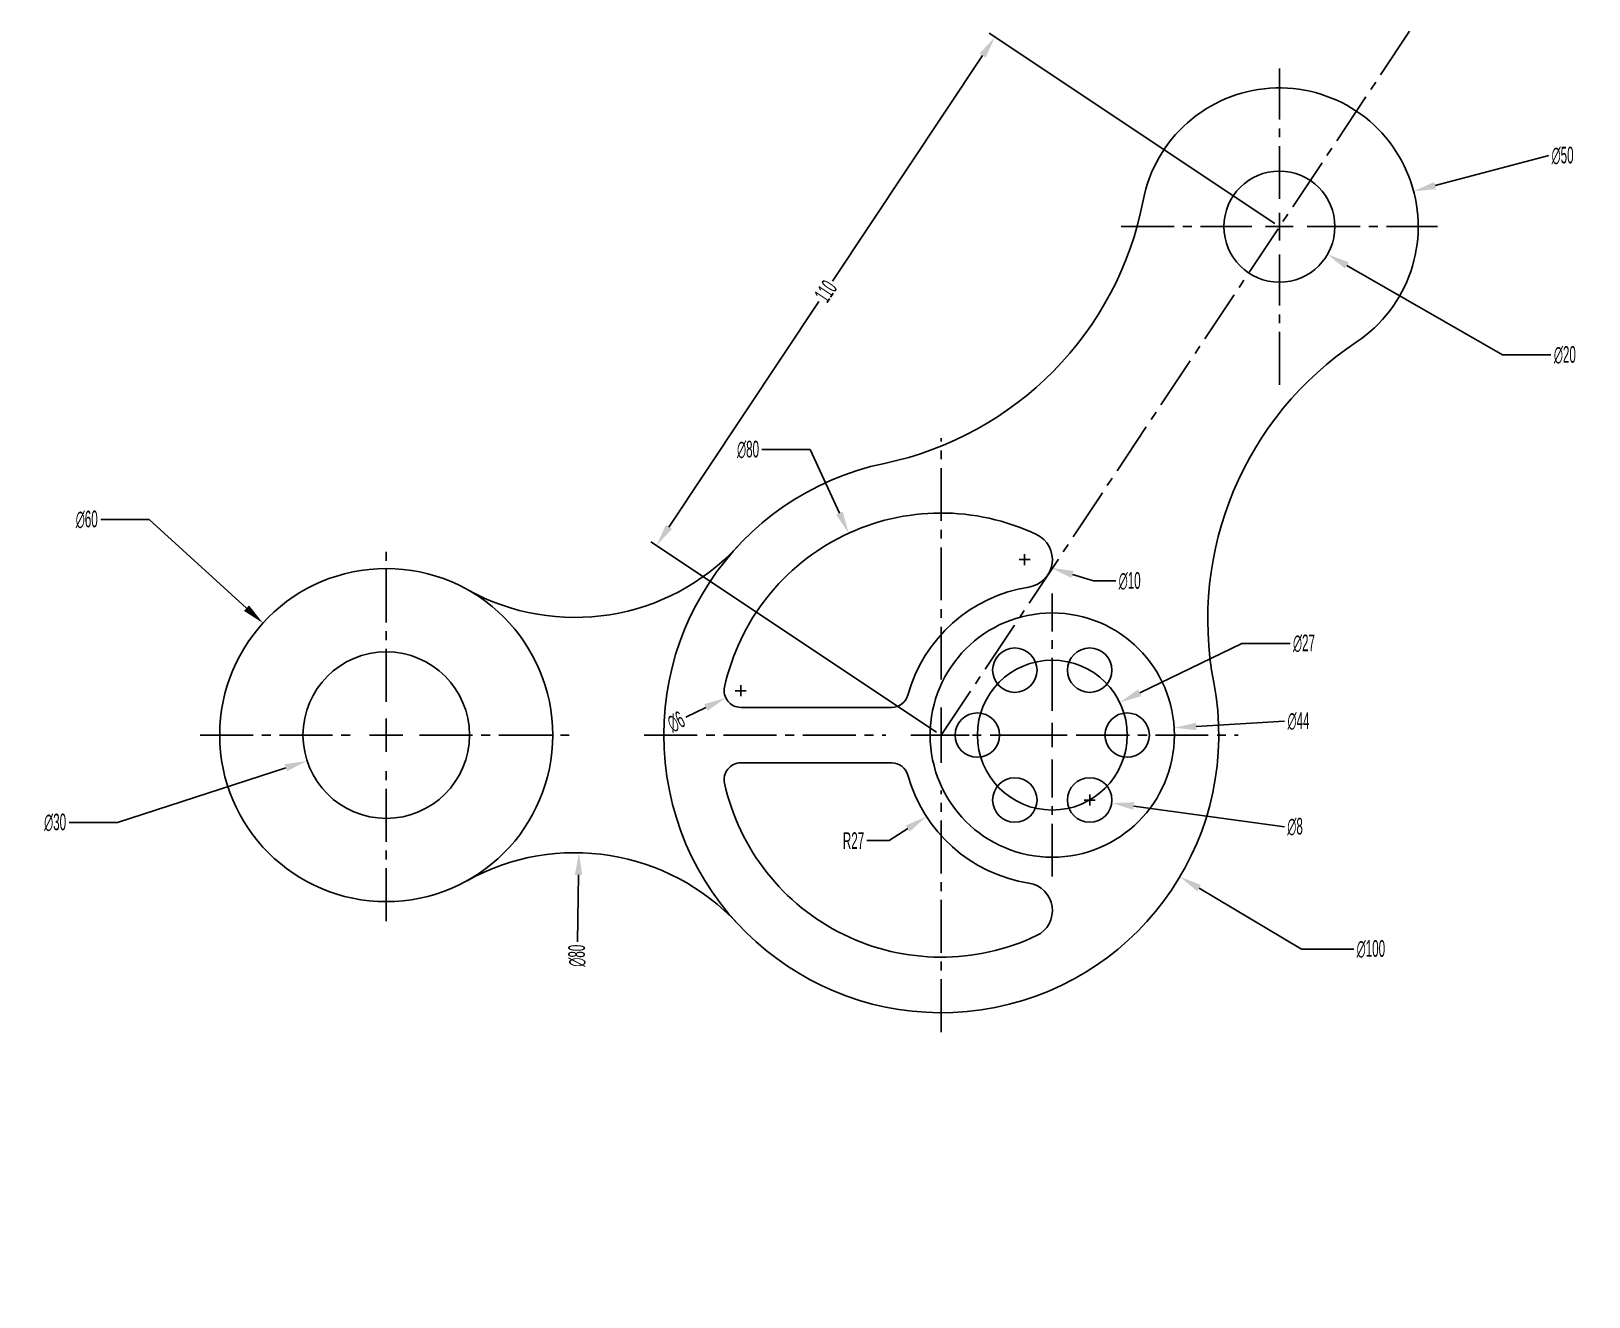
# Model space of a CAD drawing. Header units: millimetres. Extents: x 1568 to 31342, y 459 to 4403.
# Drawn here: x 10623.8 to 10904.4, y 1589.9 to 1817.9 of the extents above; entities that cross this region are included whole.
import ezdxf

# ---------------------------------------------------------------- set-up
doc = ezdxf.new("R2010")
doc.units = ezdxf.units.MM
doc.header["$LTSCALE"] = 0.5
doc.linetypes.add('CENTER2', pattern=[28.575, 19.05, -3.175, 3.175, -3.175])
doc.layers.add('centre line', color=3, linetype='CENTER2')
doc.layers.add('drawing', color=7, linetype='Continuous')
doc.styles.get("Standard").update_dxf_attribs({"font": 'arial.ttf', "width": 0.5})
doc.dimstyles.new('DARSHU2', dxfattribs={"dimtxt": 3, "dimasz": 4, "dimexe": 1.25, "dimexo": 1, "dimtad": 0, "dimtoh": 1, "dimdec": 1, "dimdsep": 46, "dimtxsty": 'Standard', "dimcen": 1, "dimclrd": 6, "dimclre": 6, "dimclrt": 6, "dimadec": 0, "dimazin": 0, "dimtfac": 1, "dimtdec": 1, "dimtofl": 0, "dimtmove": 0, "dimatfit": 3, "dimfxl": 1, "dimtfillclr": 256, "dimlwd": 25, "dimlwe": 25, "dimarcsym": 0})

msp = doc.modelspace()

# ---------------------------------------------------------------- blocks, each defined once
blk = doc.blocks.new('*U366')
at = {"layer": 'centre line', "color": 0, "linetype": 'CENTER2', "transparency": 16777216}
for p, q in [((0, 10), (0, 53.5)), ((-53.5, 0), (-10, 0)), ((10, 0), (53.5, 0)), ((0, -53.5), (0, -10))]:
    blk.add_line(p, q, dxfattribs=at)
at = {"layer": 'centre line', "color": 0, "linetype": 'Continuous', "transparency": 16777216}
for p, q in [((0, -5), (0, 5)), ((-5, 0), (5, 0))]:
    blk.add_line(p, q, dxfattribs=at)
blk = doc.blocks.new('*U367')
at = {"layer": 'centre line', "color": 0, "linetype": 'CENTER2', "transparency": 16777216}
for p, q in [((0, 4.4), (0, 25.5)), ((-25.5, 0), (-4.4, 0)), ((4.4, 0), (25.5, 0)), ((0, -25.5), (0, -4.4))]:
    blk.add_line(p, q, dxfattribs=at)
at = {"layer": 'centre line', "color": 0, "linetype": 'Continuous', "transparency": 16777216}
for p, q in [((-2.2, 0), (2.2, 0)), ((0, -2.2), (0, 2.2))]:
    blk.add_line(p, q, dxfattribs=at)
blk = doc.blocks.new('*U368')
at = {"layer": 'centre line', "color": 0, "linetype": 'CENTER2', "transparency": 16777216}
for p, q in [((0, 6), (0, 33.5)), ((-33.5, 0), (-6, 0)), ((6, 0), (33.5, 0)), ((0, -33.5), (0, -6))]:
    blk.add_line(p, q, dxfattribs=at)
at = {"layer": 'centre line', "color": 0, "linetype": 'Continuous', "transparency": 16777216}
for p, q in [((0, -3), (0, 3)), ((-3, 0), (3, 0))]:
    blk.add_line(p, q, dxfattribs=at)
blk = doc.blocks.new('*U369')
at = {"layer": 'centre line', "color": 0, "linetype": 'CENTER2', "transparency": 16777216}
for p, q in [((0, 5), (0, 28.5)), ((-28.5, 0), (-5, 0)), ((5, 0), (28.5, 0)), ((0, -28.5), (0, -5))]:
    blk.add_line(p, q, dxfattribs=at)
at = {"layer": 'centre line', "color": 0, "linetype": 'Continuous', "transparency": 16777216}
for p, q in [((-2.5, 0), (2.5, 0)), ((0, -2.5), (0, 2.5))]:
    blk.add_line(p, q, dxfattribs=at)
blk = doc.blocks.new('*D370')
at = {"layer": 'centre line', "color": 6, "linetype": 'Continuous', "lineweight": 25, "transparency": 16777216}
for p, q in [((10847.88, 1783.21), (10796.38, 1817.49)), ((10795.2, 1813.47), (10768.16, 1772.85)), ((10738.68, 1728.55), (10765.72, 1769.17)), ((10786.93, 1691.63), (10735.42, 1725.91))]:
    blk.add_line(p, q, dxfattribs=at)
at = {"layer": 'centre line', "color": 6, "transparency": 16777216}
for points in [[(10794.65, 1813.84), (10795.76, 1813.1), (10797.42, 1816.8)], [(10738.12, 1728.91), (10739.23, 1728.18), (10736.46, 1725.22)]]:
    blk.add_solid(points, dxfattribs=at)
at = {"layer": 'Defpoints', "color": 0, "transparency": 16777216}
for p in [(10797.42, 1816.8), (10848.72, 1782.66), (10787.76, 1691.07)]:
    blk.add_point(p, dxfattribs=at)
at = {"layer": 'centre line', "color": 6, "transparency": 16777216, "insert": (10766.94, 1771.01), "char_height": 3, "attachment_point": 5, "rotation": 56.3533}
blk.add_mtext('110', dxfattribs=at)
blk = doc.blocks.new('*D371')
at = {"layer": 'centre line', "color": 6, "lineweight": 25, "transparency": 16777216}
for p, q in [((10786.76, 1691.07), (10788.76, 1691.07)), ((10787.76, 1690.07), (10787.76, 1692.07))]:
    blk.add_line(p, q, dxfattribs=at)
at = {"layer": 'centre line', "color": 6, "linetype": 'Continuous', "lineweight": 25, "transparency": 16777216}
for p, q in [((10852.69, 1652.54), (10834.2, 1663.51)), ((10862.08, 1652.54), (10852.69, 1652.54))]:
    blk.add_line(p, q, dxfattribs=at)
at = {"layer": 'centre line', "color": 6, "transparency": 16777216}
blk.add_solid([(10834.54, 1664.09), (10833.86, 1662.94), (10830.76, 1665.56)], dxfattribs=at)
at = {"layer": 'Defpoints', "color": 0, "transparency": 16777216}
for p in [(10744.76, 1716.59), (10830.76, 1665.56)]:
    blk.add_point(p, dxfattribs=at)
at = {"layer": 'centre line', "color": 6, "transparency": 16777216, "insert": (10865.17, 1652.54), "char_height": 3, "attachment_point": 5}
blk.add_mtext('∅100', dxfattribs=at)
blk = doc.blocks.new('*D372')
at = {"layer": 'centre line', "color": 6, "linetype": 'Continuous', "lineweight": 25, "transparency": 16777216}
for p, q in [((10636.31, 1729.9), (10645.02, 1729.9)), ((10645.02, 1729.9), (10662.59, 1713.93))]:
    blk.add_line(p, q, dxfattribs=at)
at = {"layer": 'centre line', "color": 6, "lineweight": 25, "transparency": 16777216}
for p, q in [((10686.76, 1691.07), (10688.76, 1691.07)), ((10687.76, 1690.07), (10687.76, 1692.07))]:
    blk.add_line(p, q, dxfattribs=at)
at = {"layer": 'centre line', "color": 6, "transparency": 16777216}
blk.add_solid([(10663.04, 1714.43), (10662.14, 1713.44), (10665.55, 1711.25)], dxfattribs=at)
at = {"layer": 'Defpoints', "color": 0, "transparency": 16777216}
for p in [(10665.55, 1711.25), (10709.97, 1670.9)]:
    blk.add_point(p, dxfattribs=at)
at = {"layer": 'centre line', "color": 6, "transparency": 16777216, "insert": (10633.8, 1729.9), "char_height": 3, "attachment_point": 5}
blk.add_mtext('∅60', dxfattribs=at)
blk = doc.blocks.new('*D373')
at = {"layer": 'centre line', "color": 6, "lineweight": 25, "transparency": 16777216}
for p, q in [((10686.76, 1691.07), (10688.76, 1691.07)), ((10687.76, 1690.07), (10687.76, 1692.07))]:
    blk.add_line(p, q, dxfattribs=at)
at = {"layer": 'centre line', "color": 6, "linetype": 'Continuous', "lineweight": 25, "transparency": 16777216}
for p, q in [((10639.31, 1675.33), (10669.69, 1685.2)), ((10630.61, 1675.33), (10639.31, 1675.33))]:
    blk.add_line(p, q, dxfattribs=at)
at = {"layer": 'centre line', "color": 6, "transparency": 16777216}
blk.add_solid([(10669.48, 1685.83), (10669.9, 1684.57), (10673.49, 1686.44)], dxfattribs=at)
at = {"layer": 'Defpoints', "color": 0, "transparency": 16777216}
for p in [(10702.02, 1695.71), (10673.49, 1686.44)]:
    blk.add_point(p, dxfattribs=at)
at = {"layer": 'centre line', "color": 6, "transparency": 16777216, "insert": (10628.1, 1675.33), "char_height": 3, "attachment_point": 5}
blk.add_mtext('∅30', dxfattribs=at)
blk = doc.blocks.new('*D374')
at = {"layer": 'centre line', "color": 6, "linetype": 'Continuous', "lineweight": 25, "transparency": 16777216}
blk.add_line((10722.19, 1653.85), (10722.41, 1665.88), dxfattribs=at)
at = {"layer": 'centre line', "color": 6, "transparency": 16777216}
blk.add_solid([(10721.74, 1665.89), (10723.07, 1665.87), (10722.48, 1669.88)], dxfattribs=at)
at = {"layer": 'Defpoints', "color": 0, "transparency": 16777216}
for p in [(10722.48, 1669.88), (10721.04, 1589.89)]:
    blk.add_point(p, dxfattribs=at)
at = {"layer": 'centre line', "color": 6, "transparency": 16777216, "insert": (10722.14, 1651.34), "char_height": 3, "attachment_point": 5, "rotation": 88.9717}
blk.add_mtext('∅80', dxfattribs=at)
blk = doc.blocks.new('*D375')
at = {"layer": 'centre line', "color": 6, "linetype": 'Continuous', "lineweight": 25, "transparency": 16777216}
for p, q in [((10755.46, 1742.5), (10764.16, 1742.5)), ((10764.16, 1742.5), (10769.41, 1731.06))]:
    blk.add_line(p, q, dxfattribs=at)
at = {"layer": 'centre line', "color": 6, "lineweight": 25, "transparency": 16777216}
for p, q in [((10786.76, 1691.07), (10788.76, 1691.07)), ((10787.76, 1690.07), (10787.76, 1692.07))]:
    blk.add_line(p, q, dxfattribs=at)
at = {"layer": 'centre line', "color": 6, "transparency": 16777216}
blk.add_solid([(10770.01, 1731.34), (10768.8, 1730.79), (10771.08, 1727.43)], dxfattribs=at)
at = {"layer": 'Defpoints', "color": 0, "transparency": 16777216}
for p in [(10771.08, 1727.43), (10804.44, 1654.72)]:
    blk.add_point(p, dxfattribs=at)
at = {"layer": 'centre line', "color": 6, "transparency": 16777216, "insert": (10752.95, 1742.5), "char_height": 3, "attachment_point": 5}
blk.add_mtext('∅80', dxfattribs=at)
blk = doc.blocks.new('*D376')
at = {"layer": 'centre line', "color": 6, "lineweight": 25, "transparency": 16777216}
for p, q in [((10802.78, 1721.68), (10802.78, 1723.68)), ((10801.78, 1722.68), (10803.78, 1722.68))]:
    blk.add_line(p, q, dxfattribs=at)
at = {"layer": 'centre line', "color": 6, "linetype": 'Continuous', "lineweight": 25, "transparency": 16777216}
for p, q in [((10815.2, 1718.83), (10811.38, 1720.02)), ((10819.2, 1718.83), (10815.2, 1718.83))]:
    blk.add_line(p, q, dxfattribs=at)
at = {"layer": 'centre line', "color": 6, "transparency": 16777216}
blk.add_solid([(10811.58, 1720.65), (10811.18, 1719.38), (10807.56, 1721.2)], dxfattribs=at)
at = {"layer": 'Defpoints', "color": 0, "transparency": 16777216}
for p in [(10798.01, 1724.17), (10807.56, 1721.2)]:
    blk.add_point(p, dxfattribs=at)
at = {"layer": 'centre line', "color": 6, "transparency": 16777216, "insert": (10821.71, 1718.83), "char_height": 3, "attachment_point": 5}
blk.add_mtext('∅10', dxfattribs=at)
blk = doc.blocks.new('*D377')
at = {"layer": 'centre line', "color": 6, "linetype": 'Continuous', "lineweight": 25, "transparency": 16777216}
for p, q in [((10841.9, 1707.59), (10823.51, 1698.7)), ((10850.61, 1707.59), (10841.9, 1707.59))]:
    blk.add_line(p, q, dxfattribs=at)
at = {"layer": 'centre line', "color": 6, "lineweight": 25, "transparency": 16777216}
for p, q in [((10806.76, 1691.07), (10808.76, 1691.07)), ((10807.76, 1690.07), (10807.76, 1692.07))]:
    blk.add_line(p, q, dxfattribs=at)
at = {"layer": 'centre line', "color": 6, "transparency": 16777216}
blk.add_solid([(10823.22, 1699.3), (10823.8, 1698.09), (10819.91, 1696.95)], dxfattribs=at)
at = {"layer": 'Defpoints', "color": 0, "transparency": 16777216}
for p in [(10819.91, 1696.95), (10795.61, 1685.19)]:
    blk.add_point(p, dxfattribs=at)
at = {"layer": 'centre line', "color": 6, "transparency": 16777216, "insert": (10853.12, 1707.59), "char_height": 3, "attachment_point": 5}
blk.add_mtext('∅27', dxfattribs=at)
blk = doc.blocks.new('*D378')
at = {"layer": 'centre line', "color": 6, "linetype": 'Continuous', "lineweight": 25, "transparency": 16777216}
blk.add_line((10849.61, 1693.59), (10833.71, 1692.63), dxfattribs=at)
at = {"layer": 'centre line', "color": 6, "lineweight": 25, "transparency": 16777216}
for p, q in [((10806.76, 1691.07), (10808.76, 1691.07)), ((10807.76, 1690.07), (10807.76, 1692.07))]:
    blk.add_line(p, q, dxfattribs=at)
at = {"layer": 'centre line', "color": 6, "transparency": 16777216}
blk.add_solid([(10833.67, 1693.3), (10833.75, 1691.97), (10829.72, 1692.39)], dxfattribs=at)
at = {"layer": 'Defpoints', "color": 0, "transparency": 16777216}
for p in [(10829.72, 1692.39), (10785.8, 1689.75)]:
    blk.add_point(p, dxfattribs=at)
at = {"layer": 'centre line', "color": 6, "transparency": 16777216, "insert": (10852.13, 1693.59), "char_height": 3, "attachment_point": 5}
blk.add_mtext('∅44', dxfattribs=at)
blk = doc.blocks.new('*D379')
at = {"layer": 'centre line', "color": 6, "lineweight": 25, "transparency": 16777216}
for p, q in [((10813.51, 1679.38), (10815.51, 1679.38)), ((10814.51, 1678.38), (10814.51, 1680.38))]:
    blk.add_line(p, q, dxfattribs=at)
at = {"layer": 'centre line', "color": 6, "linetype": 'Continuous', "lineweight": 25, "transparency": 16777216}
blk.add_line((10849.58, 1674.57), (10822.44, 1678.29), dxfattribs=at)
at = {"layer": 'centre line', "color": 6, "transparency": 16777216}
blk.add_solid([(10822.53, 1678.95), (10822.34, 1677.63), (10818.47, 1678.84)], dxfattribs=at)
at = {"layer": 'Defpoints', "color": 0, "transparency": 16777216}
for p in [(10810.55, 1679.93), (10818.47, 1678.84)]:
    blk.add_point(p, dxfattribs=at)
at = {"layer": 'centre line', "color": 6, "transparency": 16777216, "insert": (10851.51, 1674.57), "char_height": 3, "attachment_point": 5}
blk.add_mtext('∅8', dxfattribs=at)
blk = doc.blocks.new('*D380')
at = {"layer": 'centre line', "color": 6, "lineweight": 25, "transparency": 16777216}
for p, q in [((10750.63, 1699.07), (10752.63, 1699.07)), ((10751.63, 1698.07), (10751.63, 1700.07))]:
    blk.add_line(p, q, dxfattribs=at)
at = {"layer": 'centre line', "color": 6, "linetype": 'Continuous', "lineweight": 25, "transparency": 16777216}
blk.add_line((10741.73, 1694.3), (10745.33, 1696.03), dxfattribs=at)
at = {"layer": 'centre line', "color": 6, "transparency": 16777216}
blk.add_solid([(10745.04, 1696.63), (10745.62, 1695.43), (10748.93, 1697.77)], dxfattribs=at)
at = {"layer": 'Defpoints', "color": 0, "transparency": 16777216}
for p in [(10754.34, 1700.38), (10748.93, 1697.77)]:
    blk.add_point(p, dxfattribs=at)
at = {"layer": 'centre line', "color": 6, "transparency": 16777216, "insert": (10739.99, 1693.46), "char_height": 3, "attachment_point": 5, "rotation": 25.7345}
blk.add_mtext('∅6', dxfattribs=at)
blk = doc.blocks.new('*D381')
at = {"layer": 'centre line', "color": 6, "linetype": 'Continuous', "lineweight": 25, "transparency": 16777216}
blk.add_line((10897.2, 1795.45), (10876.73, 1790.05), dxfattribs=at)
at = {"layer": 'centre line', "color": 6, "lineweight": 25, "transparency": 16777216}
for p, q in [((10847.69, 1782.66), (10849.69, 1782.66)), ((10848.69, 1781.66), (10848.69, 1783.66))]:
    blk.add_line(p, q, dxfattribs=at)
at = {"layer": 'centre line', "color": 6, "transparency": 16777216}
blk.add_solid([(10876.56, 1790.7), (10876.9, 1789.41), (10872.86, 1789.03)], dxfattribs=at)
at = {"layer": 'Defpoints', "color": 0, "transparency": 16777216}
for p in [(10872.86, 1789.03), (10824.52, 1776.28)]:
    blk.add_point(p, dxfattribs=at)
at = {"layer": 'centre line', "color": 6, "transparency": 16777216, "insert": (10899.71, 1795.45), "char_height": 3, "attachment_point": 5}
blk.add_mtext('∅50', dxfattribs=at)
blk = doc.blocks.new('*D382')
at = {"layer": 'centre line', "color": 6, "lineweight": 25, "transparency": 16777216}
for p, q in [((10847.69, 1782.66), (10849.69, 1782.66)), ((10848.69, 1781.66), (10848.69, 1783.66))]:
    blk.add_line(p, q, dxfattribs=at)
at = {"layer": 'centre line', "color": 6, "linetype": 'Continuous', "lineweight": 25, "transparency": 16777216}
for p, q in [((10888.91, 1759.54), (10860.83, 1775.68)), ((10897.61, 1759.54), (10888.91, 1759.54))]:
    blk.add_line(p, q, dxfattribs=at)
at = {"layer": 'centre line', "color": 6, "transparency": 16777216}
blk.add_solid([(10861.16, 1776.26), (10860.49, 1775.1), (10857.36, 1777.67)], dxfattribs=at)
at = {"layer": 'Defpoints', "color": 0, "transparency": 16777216}
for p in [(10840.02, 1787.64), (10857.36, 1777.67)]:
    blk.add_point(p, dxfattribs=at)
at = {"layer": 'centre line', "color": 6, "transparency": 16777216, "insert": (10900.12, 1759.54), "char_height": 3, "attachment_point": 5}
blk.add_mtext('∅20', dxfattribs=at)
blk = doc.blocks.new('*D383')
at = {"layer": 'centre line', "color": 6, "lineweight": 25, "transparency": 16777216}
for p, q in [((10806.76, 1691.07), (10808.76, 1691.07)), ((10807.76, 1690.07), (10807.76, 1692.07))]:
    blk.add_line(p, q, dxfattribs=at)
at = {"layer": 'centre line', "color": 6, "linetype": 'Continuous', "lineweight": 25, "transparency": 16777216}
for p, q in [((10778.37, 1672.07), (10781.73, 1674.24)), ((10774.37, 1672.07), (10778.37, 1672.07))]:
    blk.add_line(p, q, dxfattribs=at)
at = {"layer": 'centre line', "color": 6, "transparency": 16777216}
blk.add_solid([(10781.37, 1674.8), (10782.09, 1673.68), (10785.09, 1676.41)], dxfattribs=at)
at = {"layer": 'Defpoints', "color": 0, "transparency": 16777216}
for p in [(10807.76, 1691.07), (10785.09, 1676.41)]:
    blk.add_point(p, dxfattribs=at)
at = {"layer": 'centre line', "color": 6, "transparency": 16777216, "insert": (10771.95, 1672.07), "char_height": 3, "attachment_point": 5}
blk.add_mtext('R27', dxfattribs=at)

# ---------------------------------------------------------------- dimensions: what is measured, and where the dimension line sits
at = {"layer": 'centre line'}
dim = msp.add_aligned_dim(p1=(10787.759, 1691.074), p2=(10848.715, 1782.657), distance=61.62, dimstyle='DARSHU2', dxfattribs=at)
dim.commit()
dim.dimension.update_dxf_attribs({"geometry": '*D370', "text_midpoint": (10766.94, 1771.007)})
for p1, p2, picture, middle in [((10824.516, 1776.28), (10872.862, 1789.034), '*D381', (10897.2, 1795.454)), ((10840.02, 1787.641), (10857.359, 1777.673), '*D382', (10900.12, 1759.537)), ((10804.443, 1654.719), (10771.076, 1727.428), '*D375', (10752.945, 1742.497)), ((10709.965, 1670.902), (10665.554, 1711.245), '*D372', (10633.8, 1729.903)), ((10744.761, 1716.591), (10830.757, 1665.556), '*D371', (10865.172, 1652.537)), ((10795.607, 1685.194), (10819.912, 1696.953), '*D377', (10853.123, 1707.592)), ((10702.025, 1695.71), (10673.494, 1686.437), '*D373', (10628.098, 1675.327)), ((10785.799, 1689.755), (10829.72, 1692.392), '*D378', (10849.615, 1693.587)), ((10810.547, 1679.926), (10818.472, 1678.838), '*D379', (10849.575, 1674.57)), ((10721.042, 1589.892), (10722.477, 1669.879), '*D374', (10722.144, 1651.338))]:
    dim = msp.add_diameter_dim_2p(p1=p1, p2=p2, dimstyle='DARSHU2', dxfattribs=at)
    dim.commit()
    dim.dimension.update_dxf_attribs({"geometry": picture, "text_midpoint": middle, "dimtype": 163})
for p1, p2, picture, middle in [((10798.009, 1724.166), (10807.56, 1721.203), '*D376', (10821.713, 1718.832)), ((10754.337, 1700.376), (10748.932, 1697.771), '*D380', (10739.985, 1693.458))]:
    dim = msp.add_diameter_dim_2p(p1=p1, p2=p2, dimstyle='DARSHU2', dxfattribs=at)
    dim.commit()
    dim.dimension.update_dxf_attribs({"geometry": picture, "text_midpoint": middle})
dim = msp.add_radius_dim(center=(10807.759, 1691.074), mpoint=(10785.086, 1676.413), dimstyle='DARSHU2', dxfattribs=at)
dim.commit()
dim.dimension.update_dxf_attribs({"geometry": '*D383', "text_midpoint": (10771.951, 1672.069)})

# ---------------------------------------------------------------- linework, layer by layer
at = {"layer": 'centre line'}
msp.add_line((10787.759, 1691.074), (10872.15, 1817.868), dxfattribs=at)
at = {"layer": 'drawing'}
for p, q in [((10751.635, 1696.074), (10778.846, 1696.074)), ((10751.635, 1686.074), (10778.846, 1686.074))]:
    msp.add_line(p, q, dxfattribs=at)
for centre, radius in [((10848.689, 1782.657), 10), ((10687.759, 1691.074), 30), ((10807.759, 1691.074), 22), ((10801.009, 1702.765), 4), ((10814.509, 1702.765), 4), ((10687.759, 1691.074), 15), ((10807.759, 1691.074), 13.5), ((10794.259, 1691.074), 4), ((10821.259, 1691.074), 4), ((10801.009, 1679.382), 4), ((10814.509, 1679.382), 4)]:
    msp.add_circle(centre, radius, dxfattribs=at)
for centre, radius, start, end in [((10848.689, 1782.657), 25, 303.63613, 169.09297), ((10765.225, 1798.741), 60, 281.8214, 349.09297), ((10895.772, 1711.889), 60, 123.63613, 190.90771), ((10787.759, 1691.074), 50, 101.8214, 10.90771), ((10787.759, 1691.074), 40, 64.57776, 167.51311), ((10802.784, 1722.684), 5, 278.94398, 64.57776), ((10721.759, 1752.262), 40, 240.94072, 317.16657), ((10807.759, 1691.074), 27, 98.94398, 164.53399), ((10751.635, 1699.074), 3, 167.51311, 270), ((10778.846, 1699.074), 3, 270, 344.53399), ((10751.635, 1683.074), 3, 90, 192.48689), ((10778.846, 1683.074), 3, 15.46601, 90), ((10787.759, 1691.074), 40, 192.48689, 295.42224), ((10807.759, 1691.074), 27, 195.46601, 261.05602), ((10721.759, 1629.885), 40, 42.83343, 119.05928), ((10802.784, 1659.463), 5, 295.42224, 81.05602)]:
    msp.add_arc(centre, radius, start, end, dxfattribs=at)

# ---------------------------------------------------------------- block references
at = {"layer": 'centre line', "linetype": 'CENTER2'}
for name, p in [('*U369', (10848.689, 1782.657)), ('*U366', (10787.759, 1691.074)), ('*U368', (10687.759, 1691.074)), ('*U367', (10807.759, 1691.074))]:
    msp.add_blockref(name, p, dxfattribs=at)

msp.set_redraw_order([(e.dxf.handle, doc.entitydb.next_handle()) for e in msp.query("TEXT MTEXT ATTDEF DIMENSION ARC_DIMENSION")])  # texts and dimensions are drawn at this point

doc.saveas('drawing.dxf')
